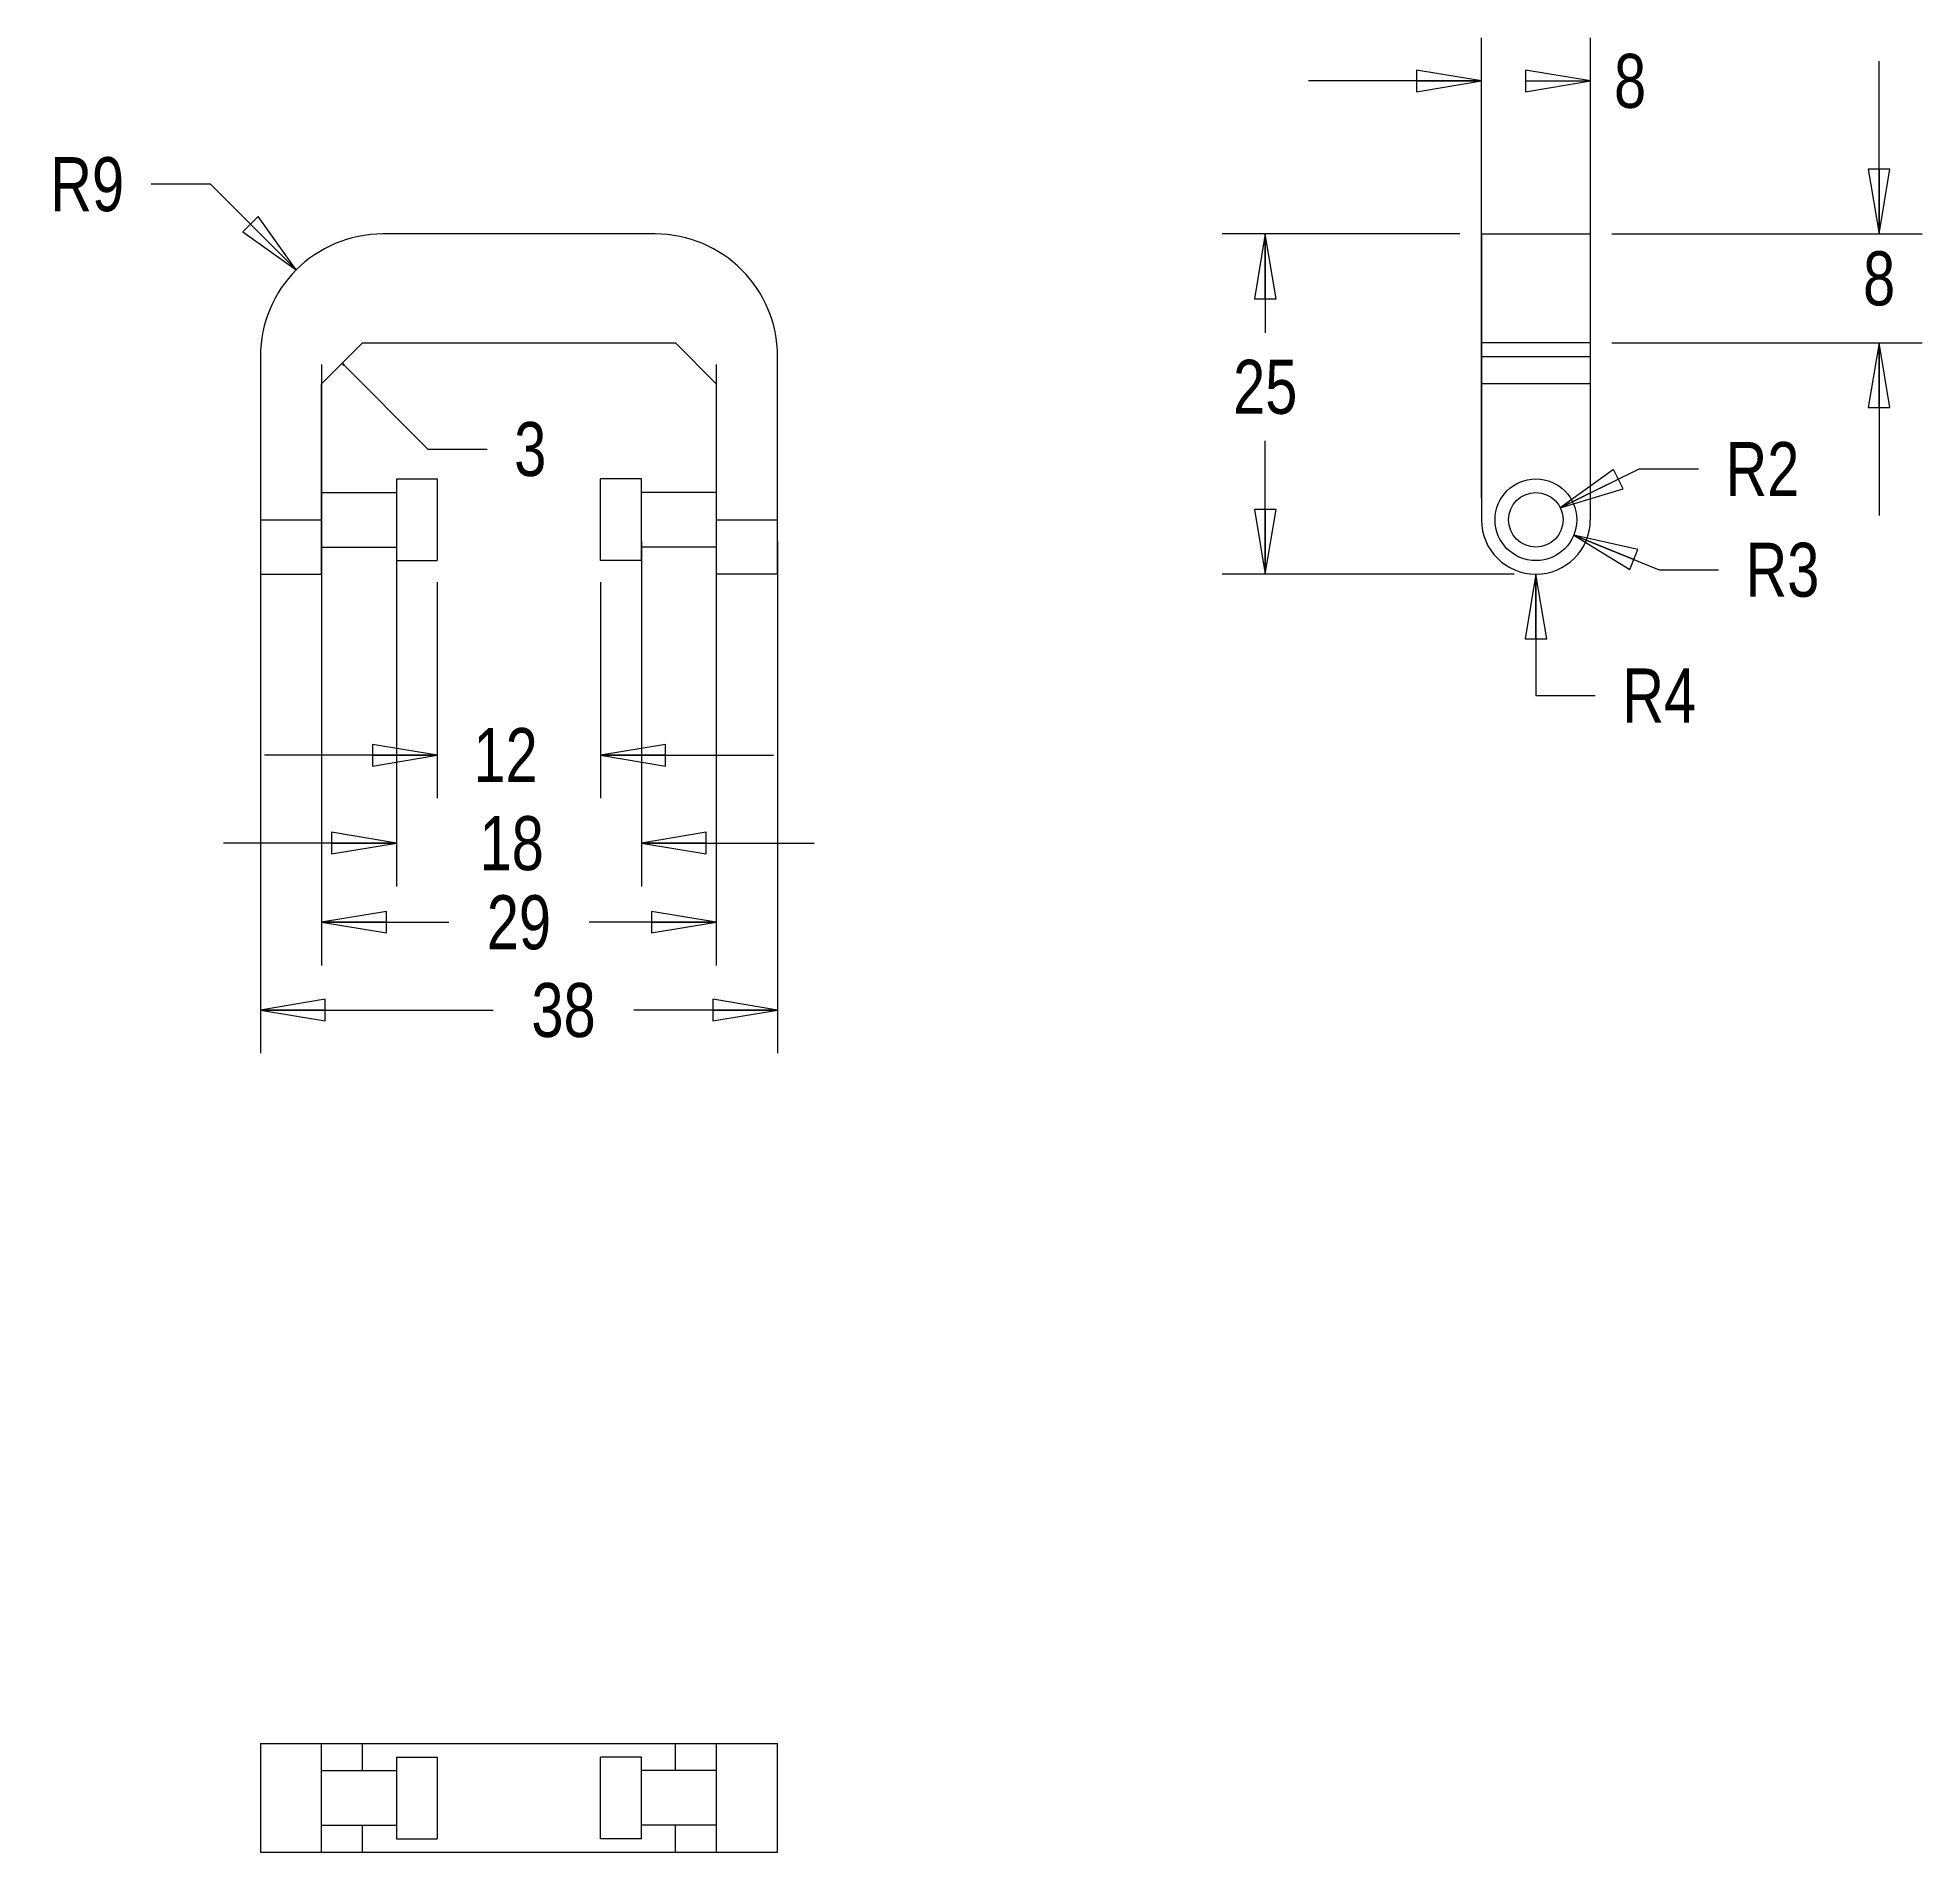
# Model space of a CAD drawing. Header units: millimetres. Extents: x 0 to 297, y 0 to 210.
# Drawn here: x 20.4 to 158.9, y 43.9 to 177.2 of the extents above; entities that cross this region are included whole.
import ezdxf

# ---------------------------------------------------------------- set-up
doc = ezdxf.new("R2010")
doc.units = ezdxf.units.MM
doc.header["$LTSCALE"] = 0.64311
doc.header["$MEASUREMENT"] = 0
doc.layers.get('0').update_dxf_attribs({"linetype": 'CONTINUOUS'})
doc.styles.get("Standard").update_dxf_attribs({"font": 'txt', "width": 0.8})
doc.dimstyles.new('DIMSTYLE_1', dxfattribs={"dimtxt": 0.15625, "dimasz": 0.1875, "dimexe": 0.125, "dimexo": 0.625, "dimgap": 0.078125, "dimtad": 1, "dimzin": 4, "dimtxsty": 'STANDARD', "dimblk": 'CLOSED', "dimblk1": 'CLOSED', "dimblk2": 'CLOSED', "dimcen": 2.5, "dimazin": 1, "dimtfac": 1, "dimtmove": 0, "dimatfit": 3, "dimldrblk": 'CLOSED', "dimtzin": 4})
doc.dimstyles.new('DIMSTYLE_2', dxfattribs={"dimtxt": 0.15625, "dimasz": 0.1875, "dimexe": 0.125, "dimexo": 0.625, "dimtad": 1, "dimzin": 4, "dimtxsty": 'STANDARD', "dimblk": 'CLOSED', "dimblk1": 'CLOSED', "dimblk2": 'CLOSED', "dimcen": 2.5, "dimazin": 1, "dimtfac": 1, "dimtmove": 0, "dimatfit": 3, "dimldrblk": 'CLOSED', "dimtzin": 4})
doc.dimstyles.get("Standard").update_dxf_attribs({"dimtxt": 0.15625, "dimasz": 0.1875, "dimexe": 0.125, "dimexo": 0.625, "dimtad": 1, "dimzin": 4, "dimtxsty": 'STANDARD', "dimblk": 'CLOSED', "dimblk1": 'CLOSED', "dimblk2": 'CLOSED', "dimcen": 2.5, "dimazin": 1, "dimtp": 0.01, "dimtm": 0.01, "dimtfac": 1, "dimtmove": 0, "dimatfit": 3, "dimldrblk": 'CLOSED', "dimtzin": 4})

# ---------------------------------------------------------------- blocks, each defined once
blk = doc.blocks.new('_CLOSED')
at = {"color": 0, "linetype": 'ByBlock'}
for p, q in [((0, 0), (-1, 0.167)), ((-1, 0.167), (-1, -0.167)), ((-1, -0.167), (0, 0)), ((-1, 0), (0, 0))]:
    blk.add_line(p, q, dxfattribs=at)
blk = doc.blocks.new('*D1')
at = {"color": 2, "linetype": 'Continuous', "transparency": 16777216}
for p, q in [((126.46, 143.37), (126.46, 177.21)), ((134.46, 143.37), (134.46, 177.21)), ((126.46, 174.03), (113.76, 174.03))]:
    blk.add_line(p, q, dxfattribs=at)
at = {"color": 2, "linetype": 'Continuous', "transparency": 16777216, "xscale": 4.762499999999999, "yscale": 4.762499999999999, "zscale": 4.762499999999999}
for p in [(126.46, 174.03), (134.46, 174.03)]:
    blk.add_blockref('_CLOSED', p, dxfattribs=at)
at = {"color": 2, "linetype": 'Continuous', "transparency": 16777216, "insert": (136.2, 176.02), "char_height": 3.97, "width": 3.175, "attachment_point": 1, "line_spacing_factor": 0.9}
blk.add_mtext('8', dxfattribs=at)
blk = doc.blocks.new('*D2')
at = {"color": 2, "linetype": 'Continuous', "transparency": 16777216}
for p, q in [((41.23, 153.2), (41.23, 109.04)), ((70.23, 153.2), (70.23, 109.04)), ((41.23, 112.22), (50.57, 112.22)), ((70.23, 112.22), (60.89, 112.22))]:
    blk.add_line(p, q, dxfattribs=at)
at = {"color": 2, "linetype": 'Continuous', "transparency": 16777216, "xscale": 4.762499999999999, "yscale": 4.762499999999999, "zscale": 4.762499999999999, "rotation": 180}
blk.add_blockref('_CLOSED', (41.23, 112.22), dxfattribs=at)
at = {"color": 2, "linetype": 'Continuous', "transparency": 16777216, "xscale": 4.762499999999999, "yscale": 4.762499999999999, "zscale": 4.762499999999999}
blk.add_blockref('_CLOSED', (70.23, 112.22), dxfattribs=at)
at = {"color": 2, "linetype": 'Continuous', "transparency": 16777216, "insert": (55.73, 114.2), "char_height": 3.969, "width": 6.35, "attachment_point": 2, "line_spacing_factor": 0.9}
blk.add_mtext('29', dxfattribs=at)
blk = doc.blocks.new('*D3')
at = {"color": 2, "linetype": 'Continuous', "transparency": 16777216}
for p, q in [((33.07, 166.45), (28.7, 166.45)), ((39.37, 160.15), (33.07, 166.45))]:
    blk.add_line(p, q, dxfattribs=at)
at = {"color": 2, "linetype": 'Continuous', "transparency": 16777216, "xscale": 4.762499999999999, "yscale": 4.762499999999999, "zscale": 4.762499999999999, "rotation": -45.00000000000002}
blk.add_blockref('_CLOSED', (39.37, 160.15), dxfattribs=at)
at = {"color": 2, "linetype": 'Continuous', "transparency": 16777216, "insert": (26.72, 168.43), "char_height": 3.969, "width": 6.35, "attachment_point": 3, "line_spacing_factor": 0.9}
blk.add_mtext('R9', dxfattribs=at)
blk = doc.blocks.new('*D4')
at = {"color": 2, "linetype": 'Continuous', "transparency": 16777216}
for p, q in [((130.46, 137.79), (130.46, 128.88)), ((130.46, 128.88), (134.82, 128.88))]:
    blk.add_line(p, q, dxfattribs=at)
at = {"color": 2, "linetype": 'Continuous', "transparency": 16777216, "xscale": 4.762499999999999, "yscale": 4.762499999999999, "zscale": 4.762499999999999, "rotation": 90}
blk.add_blockref('_CLOSED', (130.46, 137.79), dxfattribs=at)
at = {"color": 2, "linetype": 'Continuous', "transparency": 16777216, "insert": (136.81, 130.86), "char_height": 3.969, "width": 6.35, "attachment_point": 1, "line_spacing_factor": 0.9}
blk.add_mtext('R4', dxfattribs=at)
blk = doc.blocks.new('*D5')
at = {"color": 2, "linetype": 'Continuous', "transparency": 16777216}
for p, q in [((36.73, 140.2), (36.73, 102.59)), ((74.73, 140.2), (74.73, 102.59)), ((36.73, 105.76), (53.85, 105.76)), ((74.73, 105.76), (64.17, 105.76))]:
    blk.add_line(p, q, dxfattribs=at)
at = {"color": 2, "linetype": 'Continuous', "transparency": 16777216, "xscale": 4.762499999999999, "yscale": 4.762499999999999, "zscale": 4.762499999999999, "rotation": 180}
blk.add_blockref('_CLOSED', (36.73, 105.76), dxfattribs=at)
at = {"color": 2, "linetype": 'Continuous', "transparency": 16777216, "xscale": 4.762499999999999, "yscale": 4.762499999999999, "zscale": 4.762499999999999}
blk.add_blockref('_CLOSED', (74.73, 105.76), dxfattribs=at)
at = {"color": 2, "linetype": 'Continuous', "transparency": 16777216, "insert": (59.01, 107.75), "char_height": 3.969, "width": 6.35, "attachment_point": 2, "line_spacing_factor": 0.9}
blk.add_mtext('38', dxfattribs=at)
blk = doc.blocks.new('*D6')
at = {"color": 2, "linetype": 'Continuous', "transparency": 16777216}
for p, q in [((49.73, 137.2), (49.73, 121.32)), ((61.73, 137.2), (61.73, 121.32)), ((49.73, 124.49), (37.03, 124.49)), ((61.73, 124.49), (74.43, 124.49))]:
    blk.add_line(p, q, dxfattribs=at)
at = {"color": 2, "linetype": 'Continuous', "transparency": 16777216, "xscale": 4.762499999999999, "yscale": 4.762499999999999, "zscale": 4.762499999999999}
blk.add_blockref('_CLOSED', (49.73, 124.49), dxfattribs=at)
at = {"color": 2, "linetype": 'Continuous', "transparency": 16777216, "xscale": 4.762499999999999, "yscale": 4.762499999999999, "zscale": 4.762499999999999, "rotation": 180}
blk.add_blockref('_CLOSED', (61.73, 124.49), dxfattribs=at)
at = {"color": 2, "linetype": 'Continuous', "transparency": 16777216, "insert": (54.75, 126.48), "char_height": 3.969, "width": 6.35, "attachment_point": 2, "line_spacing_factor": 0.9}
blk.add_mtext('12', dxfattribs=at)
blk = doc.blocks.new('*D7')
at = {"color": 2, "linetype": 'Continuous', "transparency": 16777216}
for p, q in [((46.73, 140.2), (46.73, 114.85)), ((64.73, 140.2), (64.73, 114.85)), ((46.73, 118.03), (34.03, 118.03)), ((64.73, 118.03), (77.43, 118.03))]:
    blk.add_line(p, q, dxfattribs=at)
at = {"color": 2, "linetype": 'Continuous', "transparency": 16777216, "xscale": 4.762499999999999, "yscale": 4.762499999999999, "zscale": 4.762499999999999}
blk.add_blockref('_CLOSED', (46.73, 118.03), dxfattribs=at)
at = {"color": 2, "linetype": 'Continuous', "transparency": 16777216, "xscale": 4.762499999999999, "yscale": 4.762499999999999, "zscale": 4.762499999999999, "rotation": 180}
blk.add_blockref('_CLOSED', (64.73, 118.03), dxfattribs=at)
at = {"color": 2, "linetype": 'Continuous', "transparency": 16777216, "insert": (55.2, 120.01), "char_height": 3.969, "width": 6.35, "attachment_point": 2, "line_spacing_factor": 0.9}
blk.add_mtext('18', dxfattribs=at)
blk = doc.blocks.new('*D8')
at = {"color": 2, "linetype": 'Continuous', "transparency": 16777216}
for p, q in [((155.68, 162.79), (155.68, 175.49)), ((136.04, 162.79), (158.85, 162.79)), ((136.04, 154.79), (158.85, 154.79)), ((155.68, 154.79), (155.68, 142.09))]:
    blk.add_line(p, q, dxfattribs=at)
at = {"color": 2, "linetype": 'Continuous', "transparency": 16777216, "xscale": 4.762499999999999, "yscale": 4.762499999999999, "zscale": 4.762499999999999}
for p, rotation in [((155.68, 162.79), -90.00000000000001), ((155.68, 154.79), 90)]:
    blk.add_blockref('_CLOSED', p, dxfattribs=dict(at, rotation=rotation))
at = {"color": 2, "linetype": 'Continuous', "transparency": 16777216, "insert": (155.68, 161.51), "char_height": 3.97, "width": 3.175, "attachment_point": 2, "line_spacing_factor": 0.9}
blk.add_mtext('8', dxfattribs=at)
blk = doc.blocks.new('*D9')
at = {"color": 2, "linetype": 'Continuous', "transparency": 16777216}
for p, q in [((124.87, 162.79), (107.4, 162.79)), ((110.57, 162.79), (110.57, 155.52)), ((110.57, 137.79), (110.57, 147.59)), ((128.87, 137.79), (107.4, 137.79))]:
    blk.add_line(p, q, dxfattribs=at)
at = {"color": 2, "linetype": 'Continuous', "transparency": 16777216, "xscale": 4.762499999999999, "yscale": 4.762499999999999, "zscale": 4.762499999999999}
for p, rotation in [((110.57, 162.79), 90), ((110.57, 137.79), -90.00000000000001)]:
    blk.add_blockref('_CLOSED', p, dxfattribs=dict(at, rotation=rotation))
at = {"color": 2, "linetype": 'Continuous', "transparency": 16777216, "insert": (110.57, 153.54), "char_height": 3.969, "width": 6.35, "attachment_point": 2, "line_spacing_factor": 0.9}
blk.add_mtext('25', dxfattribs=at)
blk = doc.blocks.new('*D10')
at = {"color": 2, "linetype": 'Continuous', "transparency": 16777216}
for p, q in [((133.24, 140.66), (139.51, 138.12)), ((139.51, 138.12), (143.87, 138.12))]:
    blk.add_line(p, q, dxfattribs=at)
at = {"color": 2, "linetype": 'Continuous', "transparency": 16777216, "xscale": 4.762499999999999, "yscale": 4.762499999999999, "zscale": 4.762499999999999, "rotation": 157.9454797928}
blk.add_blockref('_CLOSED', (133.24, 140.66), dxfattribs=at)
at = {"color": 2, "linetype": 'Continuous', "transparency": 16777216, "insert": (145.86, 140.1), "char_height": 3.969, "width": 6.35, "attachment_point": 1, "line_spacing_factor": 0.9}
blk.add_mtext('R3', dxfattribs=at)
blk = doc.blocks.new('*D11')
at = {"color": 2, "linetype": 'Continuous', "transparency": 16777216}
for p, q in [((132.25, 142.67), (138.04, 145.52)), ((138.04, 145.52), (142.41, 145.52))]:
    blk.add_line(p, q, dxfattribs=at)
at = {"color": 2, "linetype": 'Continuous', "transparency": 16777216, "xscale": 4.762499999999999, "yscale": 4.762499999999999, "zscale": 4.762499999999999, "rotation": -153.79668096370003}
blk.add_blockref('_CLOSED', (132.25, 142.67), dxfattribs=at)
at = {"color": 2, "linetype": 'Continuous', "transparency": 16777216, "insert": (144.39, 147.5), "char_height": 3.969, "width": 6.35, "attachment_point": 1, "line_spacing_factor": 0.9}
blk.add_mtext('R2', dxfattribs=at)

msp = doc.modelspace()

# ---------------------------------------------------------------- linework, layer by layer
at = {"color": 7, "linetype": 'Continuous'}
for p, q in [((65.734, 162.785), (45.734, 162.785)), ((126.457, 162.785), (126.457, 141.785)), ((126.457, 162.785), (134.457, 162.785)), ((134.457, 162.785), (134.457, 141.785)), ((36.734, 153.785), (36.734, 137.785)), ((41.234, 151.785), (44.234, 154.785)), ((44.234, 154.785), (67.234, 154.785)), ((67.234, 154.785), (70.234, 151.785)), ((74.734, 137.785), (74.734, 153.785)), ((134.457, 154.785), (126.457, 154.785)), ((126.457, 153.785), (134.457, 153.785)), ((41.234, 137.785), (41.234, 151.785)), ((70.234, 151.785), (70.234, 137.785)), ((134.457, 151.785), (126.457, 151.785)), ((46.734, 144.785), (46.734, 138.785)), ((46.734, 144.785), (49.734, 144.785)), ((49.734, 144.785), (49.734, 138.785)), ((64.734, 144.785), (61.734, 144.785)), ((61.734, 138.785), (61.734, 144.785)), ((64.734, 138.785), (64.734, 144.785)), ((41.234, 143.785), (46.734, 143.785)), ((70.234, 143.785), (64.734, 143.785)), ((36.734, 141.785), (41.234, 141.785)), ((70.234, 141.785), (74.734, 141.785)), ((41.234, 139.785), (46.734, 139.785)), ((46.734, 138.785), (49.734, 138.785)), ((64.734, 138.785), (61.734, 138.785)), ((70.234, 139.785), (64.734, 139.785)), ((36.734, 137.785), (41.234, 137.785)), ((74.734, 137.785), (70.234, 137.785)), ((36.734, 51.877), (36.734, 43.877)), ((36.734, 51.877), (74.734, 51.877)), ((41.234, 43.877), (41.234, 51.877)), ((44.234, 49.877), (44.234, 51.877)), ((67.234, 49.877), (67.234, 51.877)), ((70.234, 51.877), (70.234, 43.877)), ((74.734, 43.877), (74.734, 51.877)), ((41.234, 49.877), (46.734, 49.877)), ((46.734, 50.877), (46.734, 44.877)), ((46.734, 50.877), (49.734, 50.877)), ((49.734, 50.877), (49.734, 44.877)), ((64.734, 50.877), (61.734, 50.877)), ((61.734, 44.877), (61.734, 50.877)), ((64.734, 44.877), (64.734, 50.877)), ((70.234, 49.877), (64.734, 49.877)), ((41.234, 45.877), (46.734, 45.877)), ((44.234, 43.877), (44.234, 45.877)), ((70.234, 45.877), (64.734, 45.877)), ((67.234, 43.877), (67.234, 45.877)), ((46.734, 44.877), (49.734, 44.877)), ((64.734, 44.877), (61.734, 44.877)), ((36.734, 43.877), (74.734, 43.877))]:
    msp.add_line(p, q, dxfattribs=at)
for radius in [3, 2]:
    msp.add_circle((130.457, 141.785), radius, dxfattribs=at)
for centre, radius, start, end in [((45.734, 153.785), 9, 90, 180), ((65.734, 153.785), 9, 0, 90), ((130.457, 141.785), 4, 180, 0)]:
    msp.add_arc(centre, radius, start, end, dxfattribs=at)

# ---------------------------------------------------------------- texts
at = {"color": 2, "linetype": 'Continuous', "insert": (55.384, 148.969), "char_height": 3.969, "width": 3.175, "attachment_point": 1, "line_spacing_factor": 0.9}
msp.add_mtext('3', dxfattribs=at)

# ---------------------------------------------------------------- dimensions: what is measured, and where the dimension line sits
at = {"color": 2, "linetype": 'Continuous'}
for base, p1, p2, angle, picture, middle in [((126.457, 174.033), (134.457, 141.785), (126.457, 141.785), 180, '*D1', (137.783, 174.033)), ((155.678, 162.785), (134.457, 154.785), (134.457, 162.785), 90, '*D8', (155.678, 159.523)), ((110.573, 137.785), (126.457, 162.785), (130.457, 137.785), 270, '*D9', (110.672, 151.554)), ((41.234, 112.217), (70.234, 154.785), (41.234, 154.785), 180, '*D2', (55.734, 112.217))]:
    dim = msp.add_linear_dim(base=base, p1=p1, p2=p2, angle=angle, dimstyle='DIMSTYLE_1', dxfattribs=at)
    dim.commit()
    dim.dimension.update_dxf_attribs({"geometry": picture, "text_midpoint": middle, "dimtype": 160})
for center, mpoint, picture, middle in [((45.734, 153.785), (39.37, 160.149), '*D3', (23.544, 166.449)), ((130.457, 141.785), (132.252, 142.668), '*D11', (147.569, 145.519)), ((130.457, 141.785), (130.457, 137.785), '*D4', (139.982, 128.875)), ((130.457, 141.785), (133.238, 140.659), '*D10', (149.033, 138.118))]:
    dim = msp.add_radius_dim(center=center, mpoint=mpoint, text='R<>', dimstyle='DIMSTYLE_2', dxfattribs=at)
    dim.commit()
    dim.dimension.update_dxf_attribs({"geometry": picture, "text_midpoint": middle, "dimtype": 164})
for base, p1, p2, picture, middle in [((64.734, 118.028), (46.734, 141.785), (64.734, 141.785), '*D7', (55.699, 118.028)), ((74.734, 105.763), (36.734, 141.785), (74.734, 141.785), '*D5', (59.105, 105.763)), ((61.734, 124.491), (49.734, 138.785), (61.734, 138.785), '*D6', (55.143, 124.491))]:
    dim = msp.add_linear_dim(base=base, p1=p1, p2=p2, dimstyle='DIMSTYLE_1', dxfattribs=at)
    dim.commit()
    dim.dimension.update_dxf_attribs({"geometry": picture, "text_midpoint": middle, "dimtype": 160})

# ---------------------------------------------------------------- leaders
at = {"color": 2, "linetype": 'Continuous', "annotation_type": 0, "has_hookline": 1, "hookline_direction": 1, "text_width": 0.0833, "horizontal_direction": (25.4, 0, 0)}
msp.add_leader([(42.734, 153.285), (49.034, 146.985), (53.4, 146.985)], dimstyle='STANDARD', override={"dimtad": 0}, dxfattribs=at)

doc.saveas('drawing.dxf')
